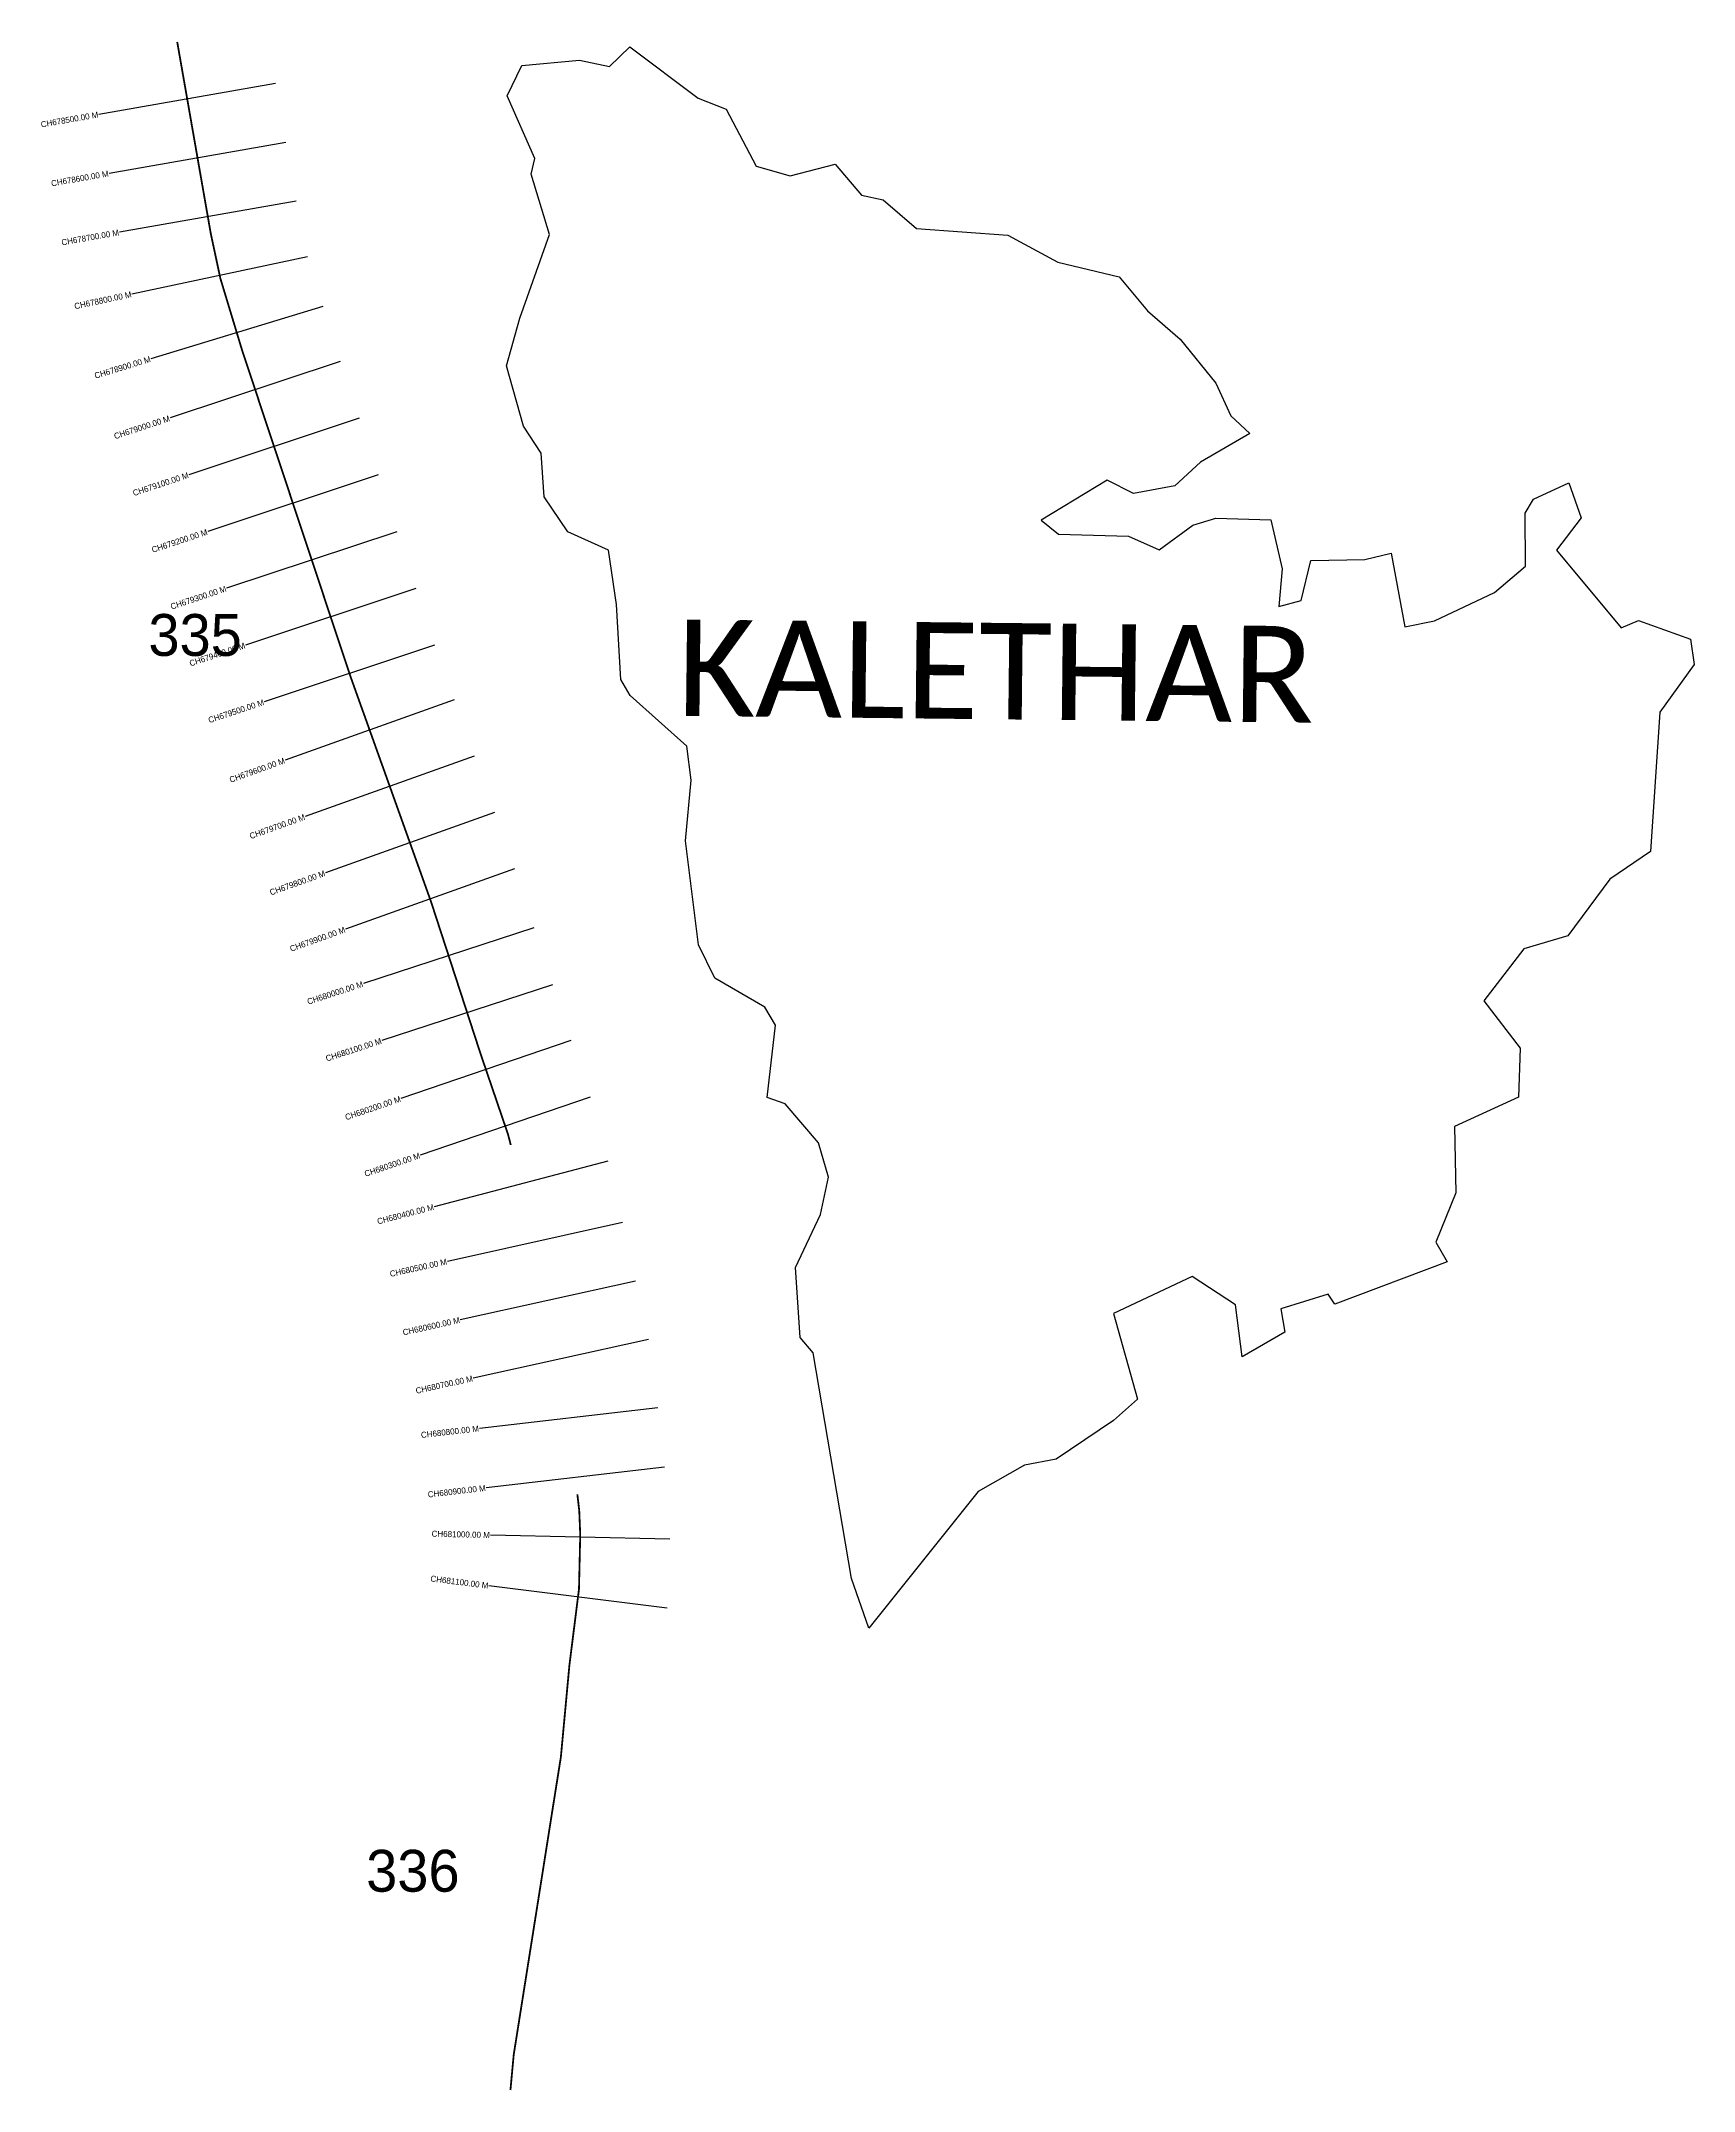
# Model space of a CAD drawing. Header units: metres. Extents: x 337591 to 340354, y 1769716 to 1773142.
import ezdxf
from ezdxf.enums import TextEntityAlignment as Align

# ---------------------------------------------------------------- set-up
doc = ezdxf.new("R2010")
doc.units = ezdxf.units.M
for name, color, linetype in [('CS', 134, 'Continuous'), ('CSMark', 6, 'Continuous'), ('NATURALLY PROTECTED', 3, 'Continuous'), ('VILLAGE NAME', 250, 'Continuous')]:
    doc.layers.add(name, color=color, linetype=linetype)

msp = doc.modelspace()

# ---------------------------------------------------------------- linework, layer by layer
at = {"color": 6}
msp.add_lwpolyline([(338395, 1773101.5), (338491.2, 1773110.2), (338541.5, 1773099.5), (338575.2, 1773132.8), (338689.6, 1773046.8), (338736.3, 1773028.7), (338786.5, 1772933.1), (338843.2, 1772917), (338918.8, 1772936.8), (338962.8, 1772884.5), (338999, 1772877.1), (339054.5, 1772829.2), (339207.1, 1772817.9), (339291.1, 1772772.7), (339393.2, 1772748.3), (339440.6, 1772691.5), (339495.3, 1772644.3), (339554.9, 1772570.4), (339579.9, 1772515.9), (339612.1, 1772486.2), (339529.3, 1772438.3), (339486.3, 1772399), (339417.4, 1772386), (339373.6, 1772408.2), (339263.1, 1772341.6), (339292, 1772318.3), (339409, 1772315), (339460.5, 1772292.1), (339516.7, 1772333), (339555, 1772344.8), (339647.1, 1772341.9), (339666.1, 1772260.3), (339660.6, 1772197.3), (339697.8, 1772207.1), (339713.9, 1772273.9), (339804.3, 1772276), (339848.1, 1772286.5), (339871, 1772163.3), (339920.4, 1772173.4), (340021.1, 1772220.6), (340072.5, 1772264.5), (340072.1, 1772353.1), (340085.9, 1772376.6), (340145.4, 1772403.8), (340165.6, 1772345.3), (340124.6, 1772291.5), (340232.9, 1772161.8), (340261.6, 1772174), (340348.8, 1772142.9), (340354.5, 1772100.4), (340297.1, 1772020.7), (340281.5, 1771788), (340213.9, 1771741.6), (340143.4, 1771647.1), (340070.1, 1771625), (340002.9, 1771538.3), (340064, 1771459.3), (340061.2, 1771377.3), (339954.1, 1771328.1), (339956.5, 1771217.5), (339922.6, 1771135.1), (339941.6, 1771102.1), (339754, 1771031.5), (339742.9, 1771048), (339663.6, 1771023.7), (339670.4, 1770984.5), (339598.8, 1770943), (339587.9, 1771029.9), (339515.3, 1771077.3), (339384.1, 1771015.8), (339424, 1770872.5), (339384.1, 1770836.7), (339288, 1770772.4), (339235.4, 1770762.4), (339158, 1770718.1), (338975, 1770489.6), (338946.1, 1770573), (338881.8, 1770950), (338860.3, 1770975.5), (338852.3, 1771092.8), (338894.2, 1771181.4), (338907.3, 1771243.8), (338890.7, 1771300.8), (338835.2, 1771365.9), (338805, 1771376.6), (338818.8, 1771497.6), (338801.3, 1771527.7), (338717.5, 1771575.9), (338690.2, 1771632), (338668.3, 1771805.6), (338678, 1771907.1), (338670.7, 1771963.8), (338576, 1772048.8), (338560.4, 1772075.2), (338553.1, 1772200.4), (338539.9, 1772291.6), (338471.5, 1772321.8), (338432, 1772380.7), (338426.9, 1772453.6), (338397.9, 1772498.8), (338369, 1772599.5), (338391.5, 1772678.9), (338441, 1772818.9), (338410.3, 1772919.9), (338416.5, 1772946.1), (338370.2, 1773050.6), (338395, 1773101.5)], dxfattribs=at)
at = {"layer": 'CS'}
for p, q in [((337983.1, 1773071.5), (337687.6, 1773019.7)), ((338000.4, 1772973), (337704.9, 1772921.2)), ((338017.7, 1772874.5), (337722.2, 1772822.7)), ((338036.5, 1772781.9), (337743, 1772719.4)), ((338061.9, 1772698.4), (337774.8, 1772611.3)), ((338091.4, 1772607), (337806.7, 1772512.4)), ((338123, 1772512.1), (337838.3, 1772417.5)), ((338154.5, 1772417.1), (337869.8, 1772322.6)), ((338186, 1772322.2), (337901.3, 1772227.7)), ((338217.5, 1772227.3), (337932.8, 1772132.8)), ((338249, 1772132.4), (337964.3, 1772037.9)), ((338281.5, 1772041.5), (337999.1, 1771940.4)), ((338315.2, 1771947.4), (338032.7, 1771846.3)), ((338348.9, 1771853.2), (338066.4, 1771752.1)), ((338382.6, 1771759), (338100.1, 1771658)), ((338415.1, 1771660), (338129.9, 1771567)), ((338446.1, 1771564.9), (338160.9, 1771471.9)), ((338476.8, 1771471.8), (338192.8, 1771375.1)), ((338509.1, 1771377.2), (338225.1, 1771280.4)), ((338538.5, 1771270.5), (338248.3, 1771194.2)), ((338563.3, 1771167.5), (338270.4, 1771102.8)), ((338584.9, 1771069.9), (338292, 1771005.1)), ((338606.5, 1770972.3), (338313.6, 1770907.5)), ((338622, 1770857.9), (338324, 1770823.7)), ((338633.5, 1770758.6), (338335.4, 1770724.3)), ((338642.4, 1770638.3), (338342.4, 1770645.4)), ((338637.6, 1770523.3), (338339.9, 1770560.6))]:
    msp.add_line(p, q, dxfattribs=at)
at = {"layer": 'NATURALLY PROTECTED', "const_width": 3, "flags": 128}
for points in [[(337818.7, 1773140.9), (337837.3, 1773034.9), (337874.9, 1772820.2), (337890.9, 1772745.5), (337927.3, 1772625.2), (337973.8, 1772485.2), (338050.3, 1772255), (338108.1, 1772081.1), (338243.1, 1771703.7), (338326.2, 1771448.7), (338371.5, 1771315.9), (338376.4, 1771297.3)], [(338487.7, 1770713.4), (338490.8, 1770686.5), (338492.5, 1770646.1), (338490.4, 1770555.1), (338474.4, 1770428), (338460.1, 1770274.3), (338443.9, 1770172.3), (338428.9, 1770077.3), (338381.3, 1769777), (338375.8, 1769717.7)]]:
    msp.add_lwpolyline(points, dxfattribs=at)

# ---------------------------------------------------------------- texts
at = {"char_height": 70, "attachment_point": 1}
for s, insert in [('335', (337770.6, 1772184.7)), ('336', (338134.6, 1770119.3))]:
    msp.add_mtext_dynamic_manual_height_columns(s, width=95.172, gutter_width=1, heights=[0], dxfattribs=dict(at, insert=insert))
at = {"layer": 'CSMark'}
for s, rotation, p in [('CH678500.00 M', 9.9493, (337686.7, 1773019.5)), ('CH678600.00 M', 9.9493, (337703.9, 1772921)), ('CH678700.00 M', 9.9493, (337721.2, 1772822.5)), ('CH678800.00 M', 12.0284, (337742.1, 1772719.2)), ('CH678900.00 M', 16.87, (337773.8, 1772611)), ('CH679000.00 M', 18.3728, (337805.8, 1772512.1)), ('CH679100.00 M', 18.3728, (337837.3, 1772417.2)), ('CH679200.00 M', 18.3728, (337868.8, 1772322.3)), ('CH679300.00 M', 18.3728, (337900.3, 1772227.4)), ('CH679400.00 M', 18.3728, (337931.9, 1772132.5)), ('CH679500.00 M', 18.3728, (337963.4, 1772037.6)), ('CH679600.00 M', 19.6881, (337998.1, 1771940.1)), ('CH679700.00 M', 19.6881, (338031.8, 1771845.9)), ('CH679800.00 M', 19.6881, (338065.5, 1771751.8)), ('CH679900.00 M', 19.6881, (338099.2, 1771657.6)), ('CH680000.00 M', 18.0578, (338128.9, 1771566.7)), ('CH680100.00 M', 18.0578, (338159.9, 1771471.6)), ('CH680200.00 M', 18.8231, (338191.9, 1771374.7)), ('CH680300.00 M', 18.8231, (338224.2, 1771280.1)), ('CH680400.00 M', 14.7186, (338247.4, 1771194)), ('CH680500.00 M', 12.4685, (338269.4, 1771102.6)), ('CH680600.00 M', 12.4685, (338291, 1771004.9)), ('CH680700.00 M', 12.4685, (338312.6, 1770907.3)), ('CH680800.00 M', 6.5556, (338323, 1770823.6)), ('CH680900.00 M', 6.5556, (338334.4, 1770724.2)), ('CH681000.00 M', 358.6605, (338341.4, 1770645.4)), ('CH681100.00 M', 352.8501, (338338.9, 1770560.8))]:
    msp.add_text(s, height=10, rotation=rotation, dxfattribs=at).set_placement(p, align=Align.MIDDLE_RIGHT)
at = {"layer": 'VILLAGE NAME', "insert": (338655.9, 1772175.7), "char_height": 161.109, "attachment_point": 1, "rotation": 359.3742}
msp.add_mtext_dynamic_manual_height_columns('{\\fCalibri|b0|i0|c0|p34;KALETHAR}', width=1589.786, gutter_width=805.5, heights=[0], dxfattribs=at)

doc.saveas('drawing.dxf')
